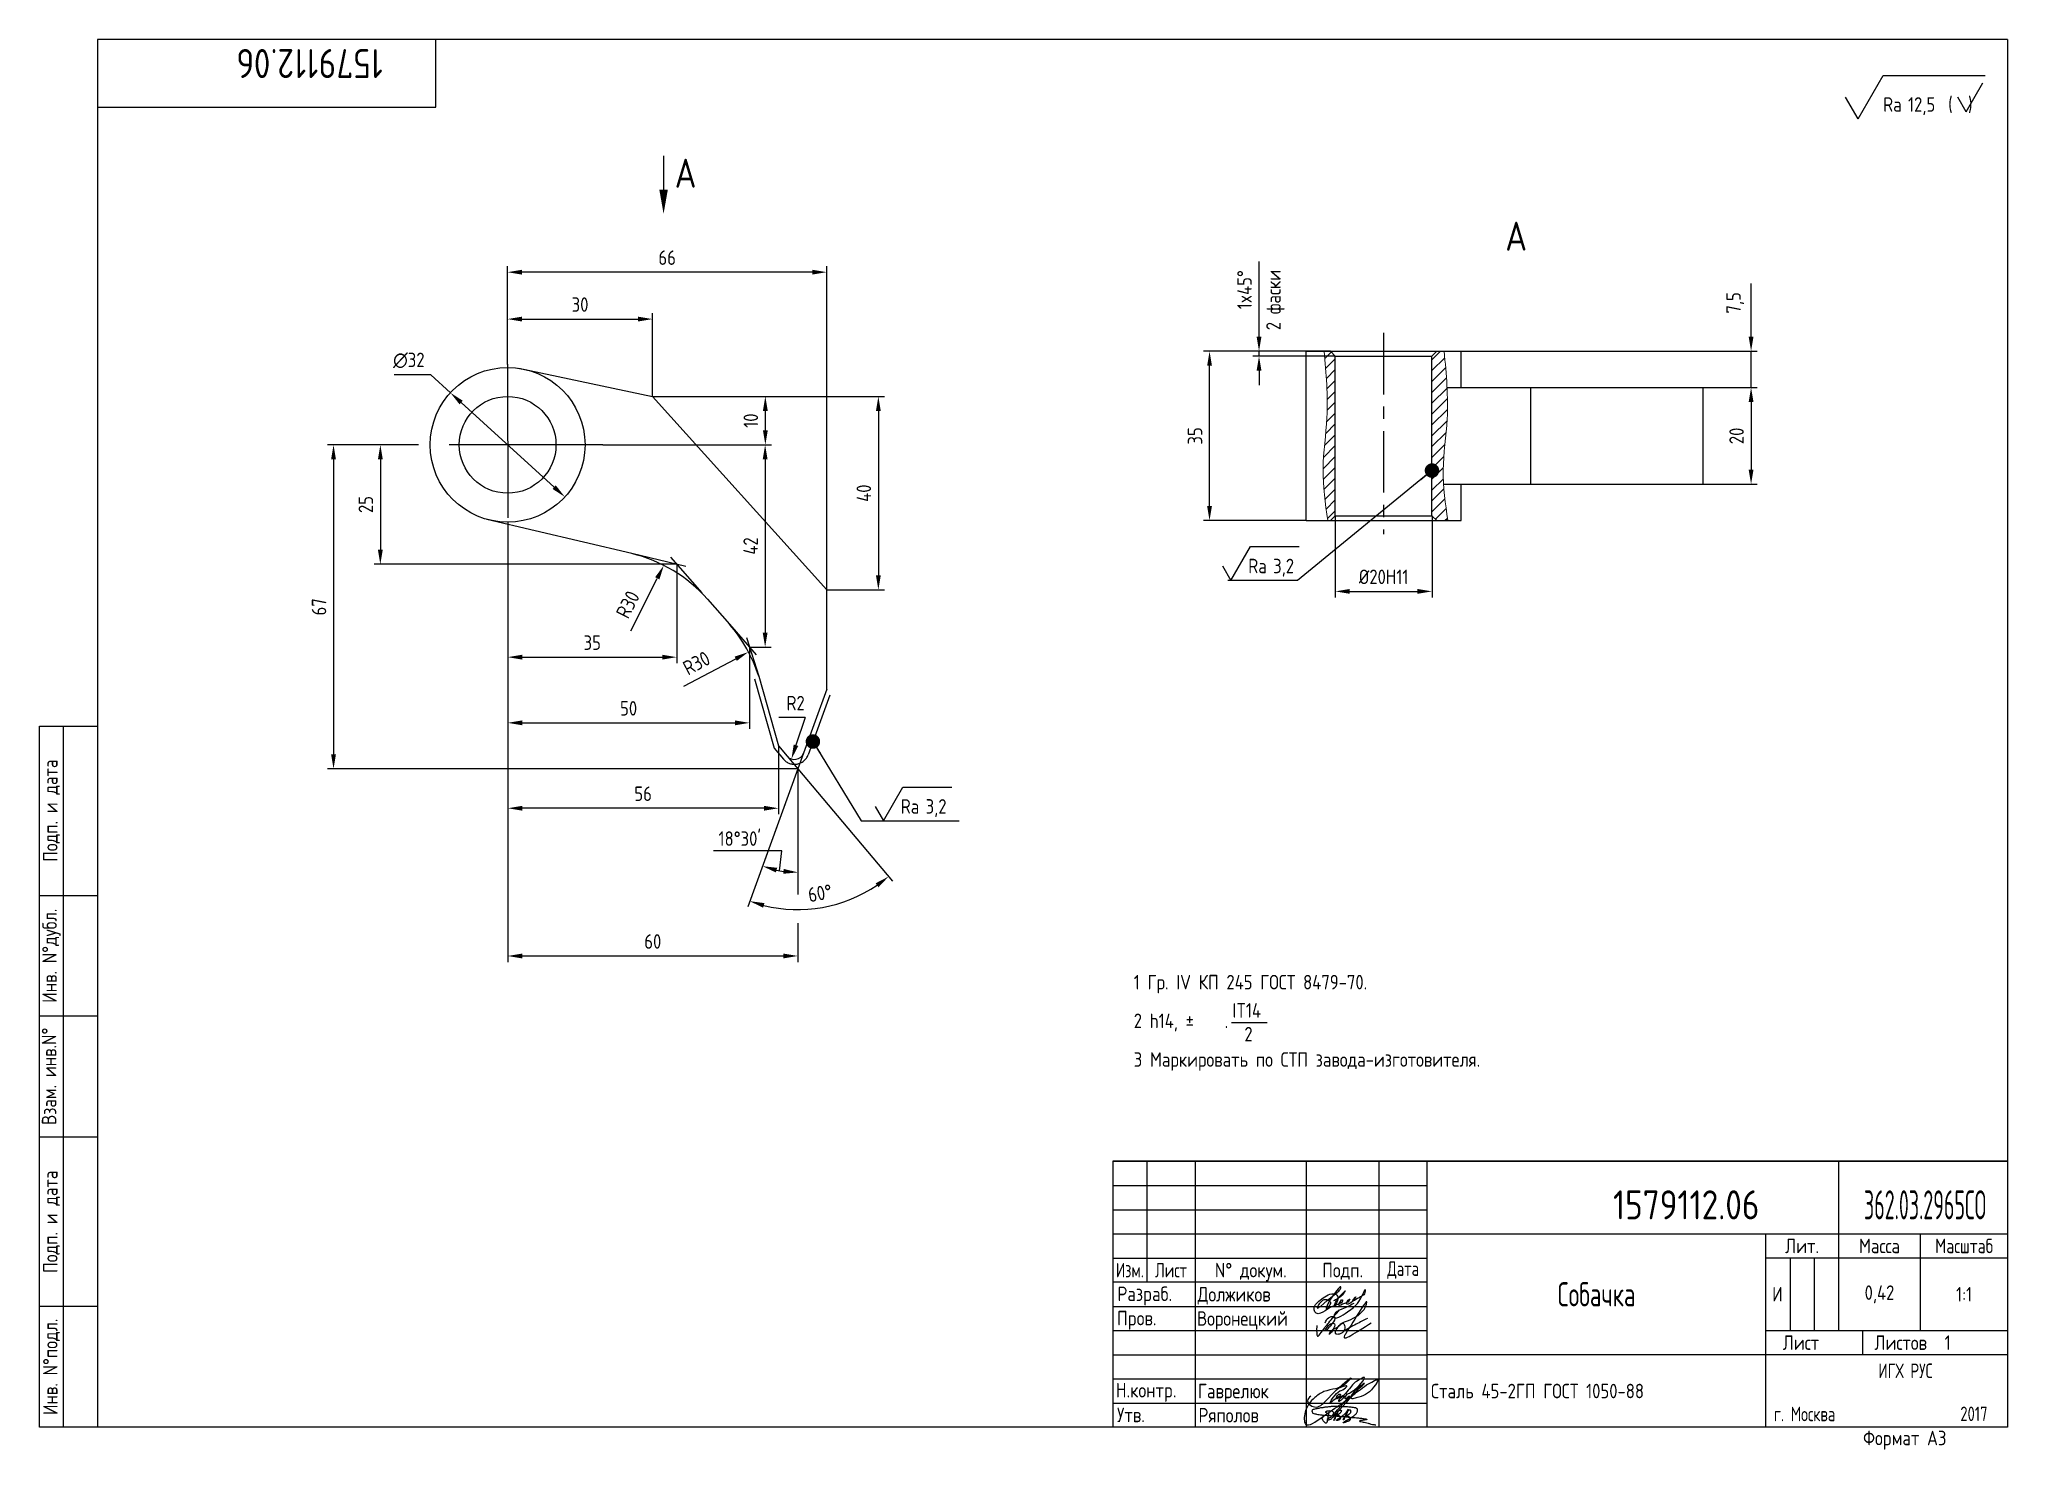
# Paper-space layout 'A3' of a CAD drawing. Header units: millimetres. Extents: x 296 to 703, y 3 to 295.
# The model-space entities are those that its viewports show. They can reach past a viewport. Long polylines and large blocks are cut down to what shows.
import ezdxf
from ezdxf.enums import TextEntityAlignment as Align

# ---------------------------------------------------------------- set-up
doc = ezdxf.new("R2010")
doc.units = ezdxf.units.MM
for name, pattern in [('CENTER', [50.8, 31.75, -6.35, 6.35, -6.35]), ('HIDDEN', [9.525, 6.35, -3.175]), ('PHANTOM', [63.5, 31.75, -6.35, 6.35, -6.35, 6.35, -6.35])]:
    doc.linetypes.add(name, pattern=pattern)
for name, color, linetype in [('Bord', 1, 'Continuous'), ('Cen', 5, 'CENTER'), ('Cont', 6, 'Continuous'), ('Dim', 7, 'Continuous'), ('Hide', 2, 'HIDDEN'), ('Text', 3, 'Continuous'), ('Textb', 6, 'Continuous')]:
    doc.layers.add(name, color=color, linetype=linetype)
doc.layers.get('Defpoints').off()
doc.styles.add('Style1', font='romans.shx', dxfattribs={"width": 0.8})
doc.dimstyles.new('Dia', dxfattribs={"dimtxt": 3, "dimasz": 3, "dimexe": 1.25, "dimexo": 0, "dimgap": 1.5, "dimtad": 1, "dimtoh": 1, "dimtxsty": 'Style1', "dimcen": 2.5, "dimclrt": 3, "dimadec": 0, "dimazin": 0, "dimtfac": 1, "dimtmove": 0, "dimatfit": 2, "dimfxl": 1, "dimarcsym": 0})
doc.dimstyles.new('Lin', dxfattribs={"dimtxt": 3, "dimasz": 3, "dimexe": 1.25, "dimexo": 0, "dimgap": 1.5, "dimtad": 1, "dimdec": 0, "dimtxsty": 'Style1', "dimcen": 2.5, "dimclrt": 3, "dimadec": 0, "dimazin": 0, "dimtfac": 1, "dimtdec": 0, "dimtmove": 0, "dimatfit": 3, "dimldrblk": 'DOT', "dimfxl": 1, "dimarcsym": 0})
doc.dimstyles.new('Lin 1.0', dxfattribs={"dimtxt": 3, "dimasz": 3, "dimexe": 1.25, "dimexo": 0, "dimgap": 1.5, "dimtad": 1, "dimdec": 1, "dimtxsty": 'Style1', "dimcen": 2.5, "dimclrt": 3, "dimadec": 0, "dimazin": 0, "dimtfac": 1, "dimtdec": 1, "dimtmove": 0, "dimatfit": 3, "dimldrblk": 'DOT', "dimfxl": 1, "dimarcsym": 0})
doc.dimstyles.new('Rad', dxfattribs={"dimtxt": 3, "dimasz": 3, "dimexe": 1.25, "dimexo": 0, "dimgap": 1.5, "dimtad": 1, "dimtoh": 1, "dimtxsty": 'Style1', "dimcen": 2.5, "dimclrt": 3, "dimadec": 0, "dimazin": 0, "dimtfac": 1, "dimtmove": 0, "dimatfit": 3, "dimfxl": 1, "dimarcsym": 0})

psp = doc.layouts.new('A3')

# ---------------------------------------------------------------- texts
at = {"layer": 'Text', "style": 'Style1', "width": 0.8}
for s, p in [('1 Гр. IV КП 245 ГОСТ 8479-70.', (522.15, 98.34)), ('IT14', (542.56, 92.5)), ('2 h14, %%P    .', (522.15, 90.34)), ('2', (545.02, 87.57)), ('3 Маркировать по СТП завода-изготовителя.', (522.15, 82.34)), ('Воронецкий', (535.23, 28.79)), ('Гаврелюк', (535.42, 13.79)), ('Ряполов', (535.53, 8.79))]:
    psp.add_text(s, height=3, dxfattribs=at).set_placement(p)

msp = doc.modelspace()

# ---------------------------------------------------------------- texts
at = {"layer": 'Cont', "color": 3, "insert": (3992.209, 430.786), "char_height": 3, "attachment_point": 5, "style": 'Style1'}
msp.add_mtext('R2', dxfattribs=at)
at = {"layer": 'Text', "style": 'Style1', "width": 0.8}
msp.add_text('2 фаски', height=3, rotation=90, dxfattribs=at).set_placement((3910.956, 312.038))
at = {"layer": 'Textb', "style": 'Style1', "width": 0.8}
msp.add_attdef('А', (3957.398, 328.485), 'А', height=6, dxfattribs=at)

# ---------------------------------------------------------------- blocks, each defined once
blk = doc.blocks.new('A$C314368CF')
at = {"layer": 'Text'}
for q in [(7.18, 6), (1.98, 3)]:
    blk.add_line((3.72, 0), q, dxfattribs=at)
at = {"layer": 'Text', "style": 'Style1', "width": 0.8}
blk.add_text('(  )', height=3, dxfattribs=at).set_placement((0, 0))
blk = doc.blocks.new('sherISO_18')
at = {"layer": 'Cont'}
for p, q in [((-30.94, -16.46), (-25.74, -7.46)), ((-25.74, -7.46), (-4.67, -7.46)), ((-30.94, -16.46), (-33.54, -11.96))]:
    blk.add_line(p, q, dxfattribs=at)
blk.add_blockref('A$C314368CF', (-12.3, -14.96))
at = {"layer": 'Textb', "style": 'Style1', "width": 0.8}
blk.add_text('Ra', height=3, dxfattribs=at).set_placement((-25.74, -14.96))
blk.add_attdef('12,5', (-20.6, -14.96), '', height=3, dxfattribs=at)
blk = doc.blocks.new('A3')
at = {"layer": 'Bord'}
for p, q in [((230, 55), (295, 55)), ((230, 50), (295, 50)), ((230, 45), (295, 45)), ((370, 40), (370, 25)), ((375, 40), (375, 25)), ((230, 30), (295, 30)), ((230, 25), (295, 25)), ((230, 20), (295, 20)), ((230, 15), (295, 15)), ((230, 10), (295, 10))]:
    blk.add_line(p, q, dxfattribs=at)
at = {"layer": 'Cont'}
for p, q in [((415, 292), (20, 292)), ((20, 292), (20, 5)), ((90, 278), (90, 292)), ((415, 292), (415, 5)), ((20, 278), (90, 278)), ((8, 5), (8, 150)), ((8, 150), (20, 150)), ((13, 5), (13, 150)), ((8, 115), (20, 115)), ((20, 90), (8, 90)), ((20, 65), (8, 65)), ((230, 60), (415, 60)), ((415, 60), (230, 60)), ((230, 60), (230, 5)), ((237, 60), (237, 35)), ((247, 60), (247, 5)), ((270, 5), (270, 60)), ((285, 60), (285, 5)), ((295, 5), (295, 60)), ((380, 60), (380, 25)), ((295, 45), (415, 45)), ((365, 5), (365, 45)), ((397, 25), (397, 45)), ((230, 40), (295, 40)), ((415, 40), (365, 40)), ((295, 35), (230, 35)), ((20, 30), (8, 30)), ((365, 25), (415, 25)), ((385, 25), (385, 20)), ((415, 20), (295, 20)), ((20, 5), (8, 5)), ((415, 5), (20, 5))]:
    blk.add_line(p, q, dxfattribs=at)
at = {"layer": 'Text', "style": 'Style1', "width": 0.8}
for s, p in [('Подп. и дата', (10.5, 132.5)), ('Инв. N%%dдубл.', (10.5, 102.5)), ('Взам. инв.N%%d ', (10, 78.38)), ('Подп. и дата', (10.5, 47.5)), ('Инв. N%%dподл.', (10.5, 17.5))]:
    blk.add_text(s, height=3, rotation=90, dxfattribs=at).set_placement(p, align=Align.MIDDLE)
at = {"layer": 'Text', "style": 'Style1'}
for s, width, p in [('Лит.', 0.8, (372.5, 42.5)), ('Масса', 0.8, (388.5, 42.5)), ('Масштаб', 0.75, (406, 42.5)), ('Изм.', 0.7, (233.5, 37.5)), ('Лист', 0.7, (242, 37.5)), ('N%%d докум.', 0.8, (258.5, 37.5)), ('Подп.', 0.8, (277.5, 37.5)), ('Лист', 0.8, (372.27, 22.5)), ('Листов', 0.8, (392.9, 22.5))]:
    blk.add_text(s, height=3, dxfattribs=dict(at, width=width)).set_placement(p, align=Align.MIDDLE_CENTER)
at = {"layer": 'Text', "style": 'Style1', "width": 0.7}
for s, p in [('Дата', (290, 37.5)), ('ИГХ РУС', (393.89, 16.69))]:
    blk.add_text(s, height=3, dxfattribs=at).set_placement(p, align=Align.MIDDLE)
at = {"layer": 'Text', "style": 'Style1'}
for s, width, p in [('Разpаб.', 0.8, (230.92, 31.1)), ('Пpов.', 0.8, (230.84, 26.08)), ('Н.контp.', 0.8, (230.6, 11.17)), ('Утв.', 0.8, (230.84, 6.06)), ('г. Москва', 0.7, (366.68, 6.25)), ('Фоpмат А3', 0.8, (385.11, 1.29))]:
    blk.add_text(s, height=3, dxfattribs=dict(at, width=width)).set_placement(p)
for tag, p, width in [('ФИО', (249, 31), 0.8), ('И', (366.3, 31.02), 0.8), ('ФИО', (249, 26), 0.8), ('ГОСТ_СОРТАМЕНТА', (307, 14), 0.8), ('ФИО', (249, 11), 0.8), ('ФИО', (249, 6), 0.8), ('2007', (402.85, 6.29), 0.7)]:
    blk.add_attdef(tag, p, '', height=3, dxfattribs=dict(at, width=width))
at = {"layer": 'Text', "style": 'Style1', "width": 0.8}
for tag, p in [('200', (388.5, 32.5)), ('1:20', (406, 32.5))]:
    blk.add_attdef(tag, text='', height=3, dxfattribs=at).set_placement(p, align=Align.MIDDLE)
blk.add_attdef('СБОРОЧНЫЙ_ЧЕРТЕЖ', text='', height=3, dxfattribs=at).set_placement((330, 21.3), align=Align.CENTER)
for tag, p in [('1', (379, 22.5)), ('2', (402.6, 22.5))]:
    blk.add_attdef(tag, text='', height=3, dxfattribs=at).set_placement(p, align=Align.MIDDLE_CENTER)
blk.add_attdef('ЛИСТ', text='', height=3, dxfattribs=at).set_placement((295.75, 12.5), align=Align.MIDDLE_LEFT)
at = {"layer": 'Text', "style": 'Style1', "width": 0.7}
blk.add_attdef('%%OГОСТ_ТЕХ._ТРЕБОВАНИЙ', text='', height=3, dxfattribs=at).set_placement((307, 8), align=Align.BOTTOM_LEFT)
at = {"layer": 'Textb', "style": 'Style1', "width": 0.8}
blk.add_attdef('1234567', (79, 290), '', height=6, rotation=180, dxfattribs=at)
blk.add_attdef('1234567', (333.4, 48), '', height=6, dxfattribs=at)
for tag, height, p in [('123ХЯ', 6, (393.62, 48)), ('НАИМЕНОВАНИЕ', 5, (330, 30))]:
    blk.add_attdef(tag, text='', height=height, dxfattribs=at).set_placement(p, align=Align.CENTER)
blk = doc.blocks.new('A$C63F45750')
at = {"layer": 'Text'}
for points, knots in [([(3.17, 2.37), (3.12, 2.38), (3.04, 2.41), (2.94, 2.5), (2.85, 2.57), (2.79, 2.69), (2.87, 2.77), (2.99, 2.84), (3.16, 2.89), (3.36, 2.93), (3.6, 2.95), (3.82, 2.92), (4.05, 2.87), (4.25, 2.78), (4.45, 2.63), (4.46, 2.42), (4.38, 2.26), (4.28, 2.1), (4.17, 1.94), (4.03, 1.78), (3.89, 1.62), (3.75, 1.52), (3.63, 1.43), (3.49, 1.36), (3.35, 1.3), (3.24, 1.25), (3.16, 1.21), (3.12, 1.15), (3.19, 1.1), (3.27, 1.09), (3.4, 1.07), (3.55, 1.07), (3.72, 1.12), (3.92, 1.19), (4.1, 1.34), (4.26, 1.51), (4.44, 1.65), (4.59, 1.81), (4.74, 1.93), (4.84, 2.04), (4.93, 2.14), (5.07, 2.29), (5.19, 2.53), (5.28, 2.68), (5.35, 2.96), (5.23, 2.66), (5.2, 2.44), (5.04, 2.09), (4.95, 1.81), (4.86, 1.57), (4.75, 1.31), (4.67, 1.12), (4.46, 0.78), (4.62, 1.17), (4.71, 1.45), (4.88, 1.74), (5.01, 2), (5.08, 2.19), (5.19, 2.4), (5.32, 2.58), (5.4, 2.75), (5.52, 2.89), (5.65, 3.04), (5.85, 3.1), (6.02, 3.03), (6.08, 2.87), (6.03, 2.7), (5.9, 2.51), (5.7, 2.37), (5.55, 2.23), (5.4, 2.17), (5.31, 2.12), (5.12, 2.09), (5.35, 2.07), (5.48, 2), (5.64, 1.93), (5.75, 1.8), (5.85, 1.67), (5.89, 1.54), (5.89, 1.37), (5.8, 1.2), (5.63, 1.06), (5.41, 0.94), (5.23, 0.86), (5.02, 0.92), (5.13, 1.1), (5.28, 1.16), (5.44, 1.27), (5.61, 1.36), (5.74, 1.46), (5.86, 1.53), (5.95, 1.61), (6.05, 1.69), (6.15, 1.77), (6.28, 1.87), (6.46, 2.02), (6.65, 2.19), (6.83, 2.37), (6.98, 2.49), (7.11, 2.61), (7.2, 2.74), (7.32, 2.84), (7.42, 2.97), (7.48, 3.08), (7.48, 3.27), (7.34, 3.08), (7.28, 2.94), (7.18, 2.69), (7.1, 2.46), (7, 2.22), (6.93, 1.98), (6.83, 1.78), (6.73, 1.55), (6.67, 1.34), (6.6, 1.14), (6.56, 1.03), (6.39, 0.99), (6.62, 1.33), (6.75, 1.54), (6.93, 1.87), (7.05, 2.08), (7.18, 2.32), (7.33, 2.6), (7.47, 2.89), (7.6, 3.07), (7.79, 3.18), (7.95, 3.01), (8, 2.81), (7.99, 2.62), (7.94, 2.46), (7.83, 2.33), (7.69, 2.22), (7.53, 2.11), (7.37, 2.03), (7.21, 1.99), (7.11, 1.97), (6.89, 1.98), (7.07, 1.94), (7.15, 1.9), (7.27, 1.88), (7.39, 1.84), (7.52, 1.81), (7.62, 1.72), (7.7, 1.62), (7.78, 1.51), (7.83, 1.39), (7.87, 1.26), (7.88, 1.13), (7.86, 0.99), (7.75, 0.88), (7.6, 0.77), (7.4, 0.73), (7.19, 0.66), (6.97, 0.55), (6.71, 0.48), (6.57, 0.44), (6.42, 0.42), (6.52, 0.58), (6.61, 0.64), (6.81, 0.78), (7.06, 0.89), (7.33, 1.04), (7.55, 1.16), (7.7, 1.24), (7.84, 1.32), (7.99, 1.43), (8.21, 1.58), (8.48, 1.76), (8.74, 1.95), (8.97, 2.12), (9.1, 2.29), (9.23, 2.44), (9.3, 2.6), (9.37, 2.74), (9.42, 2.92), (9.45, 3.13), (9.21, 3.48), (8.67, 3.59), (8.09, 3.63), (7.57, 3.66), (7.06, 3.74), (6.57, 3.75), (6.09, 3.74), (5.67, 3.78), (5.28, 3.78), (4.96, 3.81), (4.65, 3.83), (4.31, 3.82), (3.97, 3.79), (3.61, 3.74), (3.22, 3.67), (2.86, 3.66), (2.53, 3.61), (2.18, 3.52), (1.78, 3.54), (1.38, 3.37), (0.96, 3.35), (0.58, 3.24), (0.25, 3.19), (0.03, 3.06), (-0.03, 2.83), (0.02, 2.6), (0.26, 2.38), (0.59, 2.33), (1, 2.2), (1.48, 2.15), (1.93, 2.05), (2.35, 2.02), (2.72, 2.01), (3.11, 1.94), (3.68, 1.94), (4.25, 1.83), (4.91, 1.87), (5.53, 1.76), (6.13, 1.72), (6.73, 1.71), (7.32, 1.62), (7.99, 1.55), (8.64, 1.54), (9.16, 1.46), (9.61, 1.42), (10.03, 1.4), (10.41, 1.32), (10.73, 1.29), (11.01, 1.24), (11.18, 1.23), (11.42, 1.14), (11.18, 1.06), (11.01, 1.03), (10.71, 0.98), (10.37, 0.92), (10.1, 0.91), (9.65, 0.75), (10.22, 0.67), (10.54, 0.59), (11.08, 0.47), (11.61, 0.35), (12.17, 0.15), (12.64, 0.08), (12.98, 0.03), (13.11, 0.01), (13.18, 0)], [0, 0, 0, 0, 0.153866, 0.270441, 0.388867, 0.510533, 0.592156, 0.71333, 0.90842, 1.11344, 1.349254, 1.61246, 1.782219, 2.047249, 2.291879, 2.451528, 2.651081, 2.806158, 3.017979, 3.227348, 3.462381, 3.633009, 3.75766, 3.920516, 4.080796, 4.214529, 4.291786, 4.349969, 4.397594, 4.50822, 4.594826, 4.799244, 4.954392, 5.128468, 5.437537, 5.632649, 5.842485, 6.094987, 6.293219, 6.410959, 6.551192, 6.687808, 7.022147, 7.294342, 7.425356, 7.52079, 7.946481, 8.313051, 8.59833, 8.833695, 9.090496, 9.427695, 9.601191, 9.883219, 10.093306, 10.673943, 10.798776, 10.974628, 11.287247, 11.486184, 11.648652, 11.848902, 12.027194, 12.25348, 12.40059, 12.537783, 12.716293, 12.91523, 13.208551, 13.438489, 13.549668, 13.67779, 13.77127, 13.930001, 14.029091, 14.272112, 14.434836, 14.547084, 14.739051, 14.830983, 15.061241, 15.268922, 15.500489, 15.788979, 15.879568, 16.024283, 16.221854, 16.418714, 16.593102, 16.783247, 16.91018, 17.018213, 17.135263, 17.278205, 17.430482, 17.620087, 17.979626, 18.191789, 18.388716, 18.565718, 18.714854, 18.857929, 19.039974, 19.171375, 19.283034, 19.400085, 19.618058, 19.882245, 20.150781, 20.377854, 20.649532, 20.89723, 21.042543, 21.40016, 21.557817, 21.667145, 21.752781, 21.926256, 22.412297, 22.813145, 22.961412, 23.171289, 23.607257, 23.940428, 24.110007, 24.291214, 24.48084, 24.697609, 24.904078, 25.034245, 25.218018, 25.407651, 25.573473, 25.787447, 25.930292, 26.051316, 26.18846, 26.285312, 26.406799, 26.52425, 26.630463, 26.793722, 26.898606, 27.029313, 27.171012, 27.314101, 27.419918, 27.580557, 27.709367, 27.829268, 28.024364, 28.266961, 28.41242, 28.705761, 28.989137, 29.187748, 29.233768, 29.332802, 29.529535, 29.667094, 30.039923, 30.332117, 30.61061, 30.769982, 30.856778, 31.109923, 31.313488, 31.656425, 32.066331, 32.296628, 32.49714, 32.710276, 32.891468, 33.014834, 33.177747, 33.444503, 33.618009, 34.409008, 34.914636, 35.419802, 35.95397, 36.458179, 36.88069, 37.388403, 37.738353, 38.034261, 38.353468, 38.693154, 39.037638, 39.391136, 39.787481, 40.203773, 40.488977, 40.784975, 41.26625, 41.668005, 42.070065, 42.499388, 42.869834, 43.079573, 43.213439, 43.554591, 43.717296, 44.153724, 44.506336, 45.019111, 45.587859, 45.90191, 46.270392, 46.703958, 47.093115, 47.952647, 48.44014, 49.079253, 49.808223, 50.268654, 50.851051, 51.604831, 52.298429, 52.776925, 53.1907, 53.661988, 54.042386, 54.348524, 54.616841, 54.853814, 54.983777, 55.126096, 55.333328, 55.613101, 56.008732, 56.315809, 56.59982, 56.87931, 57.399251, 57.889617, 58.432507, 59.066698, 59.660314, 59.862668, 60.07277, 60.07277, 60.07277, 60.07277]), ([(2.31, 1.53), (2.26, 1.52), (2.17, 1.51), (2.06, 1.48), (1.93, 1.38), (2.07, 1.25), (2.14, 1.11), (2.26, 0.93), (2.39, 0.72), (2.57, 0.54), (2.71, 0.44), (2.86, 0.4), (3.02, 0.43), (3.14, 0.54), (3.21, 0.79), (3.25, 1.07), (3.31, 1.4), (3.35, 1.67), (3.38, 1.92), (3.47, 2.19), (3.5, 2.43), (3.54, 2.59), (3.56, 2.64)], [0, 0, 0, 0, 0.15847, 0.269731, 0.363591, 0.555514, 0.688037, 0.848606, 1.204359, 1.433632, 1.58673, 1.729549, 1.880686, 2.057874, 2.19169, 2.63505, 2.928153, 3.184121, 3.441863, 3.696117, 4.025873, 4.178055, 4.178055, 4.178055, 4.178055])]:
    blk.add_open_spline(points, degree=3, knots=knots, dxfattribs=at)
blk = doc.blocks.new('*D5')
at = {"layer": 'Dim', "color": 0, "lineweight": -2, "transparency": 16777216}
for p, q in [((3906.47, 310.68), (3906.47, 326.25)), ((3921.24, 307.68), (3905.22, 307.68)), ((3922.24, 306.68), (3905.22, 306.68)), ((3906.47, 306.68), (3906.47, 307.68)), ((3906.47, 303.68), (3906.47, 300.68))]:
    blk.add_line(p, q, dxfattribs=at)
at = {"layer": 'Dim', "color": 0, "transparency": 16777216}
for points in [[(3905.97, 310.68), (3906.97, 310.68), (3906.47, 307.68)], [(3905.97, 303.68), (3906.97, 303.68), (3906.47, 306.68)]]:
    blk.add_solid(points, dxfattribs=at)
at = {"layer": 'Dim', "color": 3, "transparency": 16777216, "insert": (3903.47, 320.41), "char_height": 3, "attachment_point": 5, "rotation": 90, "style": 'Style1'}
blk.add_mtext('1x45°', dxfattribs=at)
blk = doc.blocks.new('_Dot')
at = {"color": 0, "linetype": 'ByBlock', "lineweight": -2}
blk.add_line((-0.5, 0), (-1, 0), dxfattribs=at)
at = {"color": 0, "linetype": 'ByBlock', "const_width": 0.5}
blk.add_lwpolyline([(-0.25, 0, 1), (0.25, 0, 1)], format="xyb", close=True, dxfattribs=at)
blk = doc.blocks.new('*D6')
at = {"layer": 'Dim', "color": 0, "lineweight": -2, "transparency": 16777216}
for p, q in [((4008.22, 310.68), (4008.22, 321.71)), ((3948.24, 307.68), (4009.47, 307.68)), ((4008.22, 300.18), (4008.22, 307.68)), ((3998.22, 300.18), (4009.47, 300.18)), ((4008.22, 297.18), (4008.22, 294.18))]:
    blk.add_line(p, q, dxfattribs=at)
at = {"layer": 'Dim', "color": 0, "transparency": 16777216}
for points in [[(4007.72, 310.68), (4008.72, 310.68), (4008.22, 307.68)], [(4007.72, 297.18), (4008.72, 297.18), (4008.22, 300.18)]]:
    blk.add_solid(points, dxfattribs=at)
at = {"layer": 'Dim', "color": 3, "transparency": 16777216, "insert": (4004.94, 317.69), "char_height": 3, "attachment_point": 5, "rotation": 90, "style": 'Style1'}
blk.add_mtext('7,5', dxfattribs=at)
blk = doc.blocks.new('*D7')
at = {"layer": 'Dim', "color": 0, "lineweight": -2, "transparency": 16777216}
for p, q in [((3922.24, 273.68), (3922.24, 256.78)), ((3942.24, 273.68), (3942.24, 256.78)), ((3925.24, 258.03), (3939.24, 258.03))]:
    blk.add_line(p, q, dxfattribs=at)
at = {"layer": 'Dim', "color": 0, "transparency": 16777216}
for points in [[(3925.24, 258.53), (3925.24, 257.53), (3922.24, 258.03)], [(3939.24, 258.53), (3939.24, 257.53), (3942.24, 258.03)]]:
    blk.add_solid(points, dxfattribs=at)
at = {"layer": 'Dim', "color": 3, "transparency": 16777216, "insert": (3932.24, 261.03), "char_height": 3, "attachment_point": 5, "style": 'Style1'}
blk.add_mtext('%%c20H11', dxfattribs=at)
blk = doc.blocks.new('SHERISO_04')
at = {"layer": 'Text'}
blk.add_line((4.04, 7), (14.12, 7), dxfattribs=at)
blk.add_lwpolyline([(-1.73, 3), (0, 0), (4.04, 7)], dxfattribs=at)
at = {"layer": 'Text', "style": 'Style1', "width": 0.8}
blk.add_text('Ra', height=3, dxfattribs=at).set_placement((3.58, 1.5))
blk.add_attdef('3,2', (8.73, 1.5), '', height=3, dxfattribs=at)
blk = doc.blocks.new('*D8')
at = {"layer": 'Dim', "color": 0, "lineweight": -2, "transparency": 16777216}
for p, q in [((3916.24, 307.68), (3894.99, 307.68)), ((3896.24, 275.68), (3896.24, 304.68)), ((3916.24, 272.68), (3894.99, 272.68))]:
    blk.add_line(p, q, dxfattribs=at)
at = {"layer": 'Dim', "color": 0, "transparency": 16777216}
for points in [[(3895.74, 304.68), (3896.74, 304.68), (3896.24, 307.68)], [(3895.74, 275.68), (3896.74, 275.68), (3896.24, 272.68)]]:
    blk.add_solid(points, dxfattribs=at)
at = {"layer": 'Dim', "color": 3, "transparency": 16777216, "insert": (3893.24, 290.18), "char_height": 3, "attachment_point": 5, "rotation": 90, "style": 'Style1'}
blk.add_mtext('35', dxfattribs=at)
blk = doc.blocks.new('*D9')
at = {"layer": 'Dim', "color": 0, "lineweight": -2, "transparency": 16777216}
for p, q in [((3998.22, 300.18), (4009.47, 300.18)), ((4008.22, 297.18), (4008.22, 283.18)), ((3998.22, 280.18), (4009.47, 280.18))]:
    blk.add_line(p, q, dxfattribs=at)
at = {"layer": 'Dim', "color": 0, "transparency": 16777216}
for points in [[(4007.72, 297.18), (4008.72, 297.18), (4008.22, 300.18)], [(4007.72, 283.18), (4008.72, 283.18), (4008.22, 280.18)]]:
    blk.add_solid(points, dxfattribs=at)
at = {"layer": 'Dim', "color": 3, "transparency": 16777216, "insert": (4005.22, 290.18), "char_height": 3, "attachment_point": 5, "rotation": 90, "style": 'Style1'}
blk.add_mtext('20', dxfattribs=at)
blk = doc.blocks.new('*D10')
at = {"layer": 'Dim', "color": 0, "lineweight": -2, "transparency": 16777216}
for p, q in [((3932.64, 500.84), (3932.64, 521.15)), ((3998.65, 454.2), (3998.65, 521.15)), ((3995.65, 519.9), (3935.64, 519.9))]:
    blk.add_line(p, q, dxfattribs=at)
at = {"layer": 'Dim', "color": 0, "transparency": 16777216}
for points in [[(3935.64, 520.4), (3935.64, 519.4), (3932.64, 519.9)], [(3995.65, 520.4), (3995.65, 519.4), (3998.65, 519.9)]]:
    blk.add_solid(points, dxfattribs=at)
at = {"layer": 'Dim', "color": 3, "transparency": 16777216, "insert": (3965.65, 522.9), "char_height": 3, "attachment_point": 5, "style": 'Style1'}
blk.add_mtext('66', dxfattribs=at)
blk = doc.blocks.new('*D11')
at = {"layer": 'Dim', "color": 0, "lineweight": -2, "transparency": 16777216}
for p, q in [((3962.64, 494.2), (3987.2, 494.2)), ((3985.95, 487.2), (3985.95, 491.2)), ((3952.35, 484.2), (3987.2, 484.2))]:
    blk.add_line(p, q, dxfattribs=at)
at = {"layer": 'Dim', "color": 0, "transparency": 16777216}
for points in [[(3985.45, 491.2), (3986.45, 491.2), (3985.95, 494.2)], [(3985.45, 487.2), (3986.45, 487.2), (3985.95, 484.2)]]:
    blk.add_solid(points, dxfattribs=at)
at = {"layer": 'Dim', "color": 3, "transparency": 16777216, "insert": (3982.95, 489.2), "char_height": 3, "attachment_point": 5, "rotation": 90, "style": 'Style1'}
blk.add_mtext('10', dxfattribs=at)
blk = doc.blocks.new('*D12')
at = {"layer": 'Dim', "color": 0, "lineweight": -2, "transparency": 16777216}
for p, q in [((3962.64, 494.2), (4010.57, 494.2)), ((4009.32, 491.2), (4009.32, 457.2)), ((3998.65, 454.2), (4010.57, 454.2))]:
    blk.add_line(p, q, dxfattribs=at)
at = {"layer": 'Dim', "color": 0, "transparency": 16777216}
for points in [[(4008.82, 491.2), (4009.82, 491.2), (4009.32, 494.2)], [(4008.82, 457.2), (4009.82, 457.2), (4009.32, 454.2)]]:
    blk.add_solid(points, dxfattribs=at)
at = {"layer": 'Dim', "color": 3, "transparency": 16777216, "insert": (4006.32, 474.2), "char_height": 3, "attachment_point": 5, "rotation": 90, "style": 'Style1'}
blk.add_mtext('40', dxfattribs=at)
blk = doc.blocks.new('*D13')
at = {"layer": 'Dim', "color": 0, "lineweight": -2, "transparency": 16777216}
for p, q in [((3952.35, 484.2), (3987.16, 484.2)), ((3985.91, 481.2), (3985.91, 445.36)), ((3982.68, 442.36), (3987.16, 442.36))]:
    blk.add_line(p, q, dxfattribs=at)
at = {"layer": 'Dim', "color": 0, "transparency": 16777216}
for points in [[(3985.41, 481.2), (3986.41, 481.2), (3985.91, 484.2)], [(3985.41, 445.36), (3986.41, 445.36), (3985.91, 442.36)]]:
    blk.add_solid(points, dxfattribs=at)
at = {"layer": 'Dim', "color": 3, "transparency": 16777216, "insert": (3982.91, 463.28), "char_height": 3, "attachment_point": 5, "rotation": 90, "style": 'Style1'}
blk.add_mtext('42', dxfattribs=at)
blk = doc.blocks.new('*D14')
at = {"layer": 'Dim', "color": 0, "lineweight": -2, "transparency": 16777216}
for p, q in [((3932.68, 468.2), (3932.68, 425.46)), ((3982.68, 442.36), (3982.68, 425.46)), ((3935.68, 426.71), (3979.68, 426.71))]:
    blk.add_line(p, q, dxfattribs=at)
at = {"layer": 'Dim', "color": 0, "transparency": 16777216}
for points in [[(3935.68, 427.21), (3935.68, 426.21), (3932.68, 426.71)], [(3979.68, 427.21), (3979.68, 426.21), (3982.68, 426.71)]]:
    blk.add_solid(points, dxfattribs=at)
at = {"layer": 'Dim', "color": 3, "transparency": 16777216, "insert": (3957.68, 429.71), "char_height": 3, "attachment_point": 5, "style": 'Style1'}
blk.add_mtext('50', dxfattribs=at)
blk = doc.blocks.new('*D15')
at = {"layer": 'Dim', "color": 0, "lineweight": -2, "transparency": 16777216}
for p, q in [((3932.68, 467.76), (3932.68, 377.25)), ((3992.68, 385.27), (3992.68, 377.25)), ((3935.68, 378.5), (3989.68, 378.5))]:
    blk.add_line(p, q, dxfattribs=at)
at = {"layer": 'Dim', "color": 0, "transparency": 16777216}
for points in [[(3935.68, 379), (3935.68, 378), (3932.68, 378.5)], [(3989.68, 379), (3989.68, 378), (3992.68, 378.5)]]:
    blk.add_solid(points, dxfattribs=at)
at = {"layer": 'Dim', "color": 3, "transparency": 16777216, "insert": (3962.68, 381.5), "char_height": 3, "attachment_point": 5, "style": 'Style1'}
blk.add_mtext('60', dxfattribs=at)
blk = doc.blocks.new('*D16')
at = {"layer": 'Dim', "color": 0, "lineweight": -2, "transparency": 16777216}
for p, q in [((3932.68, 468.2), (3932.68, 407.8)), ((3988.69, 421.94), (3988.69, 407.8)), ((3985.69, 409.05), (3935.68, 409.05))]:
    blk.add_line(p, q, dxfattribs=at)
at = {"layer": 'Dim', "color": 0, "transparency": 16777216}
for points in [[(3935.68, 409.55), (3935.68, 408.55), (3932.68, 409.05)], [(3985.69, 409.55), (3985.69, 408.55), (3988.69, 409.05)]]:
    blk.add_solid(points, dxfattribs=at)
at = {"layer": 'Dim', "color": 3, "transparency": 16777216, "insert": (3960.68, 412.05), "char_height": 3, "attachment_point": 5, "style": 'Style1'}
blk.add_mtext('56', dxfattribs=at)
blk = doc.blocks.new('*D17')
at = {"layer": 'Dim', "color": 0, "lineweight": -2, "transparency": 16777216}
for p, q in [((3905.9, 484.2), (3895.41, 484.2)), ((3896.66, 481.2), (3896.66, 420.2)), ((3992.68, 417.2), (3895.41, 417.2))]:
    blk.add_line(p, q, dxfattribs=at)
at = {"layer": 'Dim', "color": 0, "transparency": 16777216}
for points in [[(3896.16, 481.2), (3897.16, 481.2), (3896.66, 484.2)], [(3896.16, 420.2), (3897.16, 420.2), (3896.66, 417.2)]]:
    blk.add_solid(points, dxfattribs=at)
at = {"layer": 'Dim', "color": 3, "transparency": 16777216, "insert": (3893.66, 450.7), "char_height": 3, "attachment_point": 5, "rotation": 90, "style": 'Style1'}
blk.add_mtext('67', dxfattribs=at)
blk = doc.blocks.new('*D18')
at = {"layer": 'Dim', "color": 0, "lineweight": -2, "transparency": 16777216}
blk.add_line((3969.07, 434.26), (3979.82, 439.97), dxfattribs=at)
at = {"layer": 'Dim', "color": 0, "transparency": 16777216}
blk.add_solid([(3979.59, 440.41), (3980.06, 439.53), (3982.47, 441.37)], dxfattribs=at)
at = {"layer": 'Dim', "color": 3, "transparency": 16777216, "insert": (3971.72, 439.06), "char_height": 3, "attachment_point": 5, "rotation": 27.9374, "style": 'Style1'}
blk.add_mtext('R30', dxfattribs=at)
blk = doc.blocks.new('*D19')
at = {"layer": 'Dim', "color": 0, "lineweight": -2, "transparency": 16777216}
for p, q in [((3992.68, 417.2), (3984.95, 395.9)), ((3992.68, 402.09), (3992.69, 394.54))]:
    blk.add_line(p, q, dxfattribs=at)
blk.add_arc((3992.68, 417.2), 21.41, 258.1054, 261.9887, dxfattribs=at)
at = {"layer": 'Dim', "color": 0, "transparency": 16777216}
for points in [[(3988.13, 395.77), (3988.4, 396.73), (3985.38, 397.07)], [(3989.73, 396.5), (3989.66, 395.5), (3992.69, 395.79)]]:
    blk.add_solid(points, dxfattribs=at)
at = {"layer": 'Dim', "color": 3, "transparency": 16777216, "insert": (3980.66, 402.77), "char_height": 3, "attachment_point": 5, "style": 'Style1'}
blk.add_mtext("18°30'", dxfattribs=at)
blk = doc.blocks.new('*D20')
at = {"layer": 'Dim', "color": 0, "lineweight": -2, "transparency": 16777216}
for p, q in [((3932.64, 500.84), (3932.64, 511.45)), ((3935.64, 510.2), (3959.64, 510.2)), ((3962.64, 494.2), (3962.64, 511.45))]:
    blk.add_line(p, q, dxfattribs=at)
at = {"layer": 'Dim', "color": 0, "transparency": 16777216}
for points in [[(3935.64, 510.7), (3935.64, 509.7), (3932.64, 510.2)], [(3959.64, 510.7), (3959.64, 509.7), (3962.64, 510.2)]]:
    blk.add_solid(points, dxfattribs=at)
at = {"layer": 'Dim', "color": 3, "transparency": 16777216, "insert": (3947.64, 513.2), "char_height": 3, "attachment_point": 5, "style": 'Style1'}
blk.add_mtext('30', dxfattribs=at)
blk = doc.blocks.new('*D21')
at = {"layer": 'Dim', "color": 0, "lineweight": -2, "transparency": 16777216}
for p, q in [((3916.76, 498.66), (3909.2, 498.66)), ((3920.82, 494.97), (3916.76, 498.66)), ((3942.28, 475.45), (3923.04, 492.95))]:
    blk.add_line(p, q, dxfattribs=at)
at = {"layer": 'Dim', "color": 0, "transparency": 16777216}
for points in [[(3923.38, 493.32), (3922.71, 492.58), (3920.82, 494.97)], [(3942.61, 475.82), (3941.94, 475.08), (3944.5, 473.43)]]:
    blk.add_solid(points, dxfattribs=at)
at = {"layer": 'Dim', "color": 3, "transparency": 16777216, "insert": (3912.23, 501.66), "char_height": 3, "attachment_point": 5, "style": 'Style1'}
blk.add_mtext('∅32', dxfattribs=at)
blk = doc.blocks.new('*D22')
at = {"layer": 'Dim', "color": 0, "lineweight": -2, "transparency": 16777216}
for p, q in [((3913.45, 484.2), (3905.09, 484.2)), ((3906.34, 481.2), (3906.34, 462.49)), ((3967.64, 459.49), (3905.09, 459.49))]:
    blk.add_line(p, q, dxfattribs=at)
at = {"layer": 'Dim', "color": 0, "transparency": 16777216}
for points in [[(3905.84, 481.2), (3906.84, 481.2), (3906.34, 484.2)], [(3905.84, 462.49), (3906.84, 462.49), (3906.34, 459.49)]]:
    blk.add_solid(points, dxfattribs=at)
at = {"layer": 'Dim', "color": 3, "transparency": 16777216, "insert": (3903.34, 471.85), "char_height": 3, "attachment_point": 5, "rotation": 90, "style": 'Style1'}
blk.add_mtext('25', dxfattribs=at)
blk = doc.blocks.new('*D23')
at = {"layer": 'Dim', "color": 0, "lineweight": -2, "transparency": 16777216}
for p, q in [((3932.68, 467.76), (3932.68, 439.04)), ((3967.64, 459.49), (3967.64, 439.04)), ((3935.68, 440.29), (3964.64, 440.29))]:
    blk.add_line(p, q, dxfattribs=at)
at = {"layer": 'Dim', "color": 0, "transparency": 16777216}
for points in [[(3935.68, 440.79), (3935.68, 439.79), (3932.68, 440.29)], [(3964.64, 440.79), (3964.64, 439.79), (3967.64, 440.29)]]:
    blk.add_solid(points, dxfattribs=at)
at = {"layer": 'Dim', "color": 3, "transparency": 16777216, "insert": (3950.16, 443.29), "char_height": 3, "attachment_point": 5, "style": 'Style1'}
blk.add_mtext('35', dxfattribs=at)
blk = doc.blocks.new('*D24')
at = {"layer": 'Dim', "color": 0, "lineweight": -2, "transparency": 16777216}
blk.add_line((3958.11, 445.73), (3963.61, 456.59), dxfattribs=at)
at = {"layer": 'Dim', "color": 0, "transparency": 16777216}
blk.add_solid([(3963.16, 456.82), (3964.05, 456.37), (3964.96, 459.27)], dxfattribs=at)
at = {"layer": 'Dim', "color": 3, "transparency": 16777216, "insert": (3957.51, 451.18), "char_height": 3, "attachment_point": 5, "rotation": 63.1661, "style": 'Style1'}
blk.add_mtext('R30', dxfattribs=at)
blk = doc.blocks.new('*D25')
at = {"layer": 'Dim', "color": 0, "lineweight": -2, "transparency": 16777216}
for q in [(3982.33, 388.65), (4012.24, 393.98)]:
    blk.add_line((3992.68, 417.2), q, dxfattribs=at)
blk.add_arc((3992.68, 417.2), 29.11, 255.9775, 304.2085, dxfattribs=at)
at = {"layer": 'Dim', "color": 0, "transparency": 16777216}
for points in [[(4008.74, 393.52), (4009.35, 392.72), (4011.44, 394.93)], [(3985.48, 388.47), (3985.77, 389.43), (3982.75, 389.83)]]:
    blk.add_solid(points, dxfattribs=at)
at = {"layer": 'Dim', "color": 3, "transparency": 16777216, "insert": (3997.25, 391.49), "char_height": 3, "attachment_point": 5, "rotation": 10.093, "style": 'Style1'}
blk.add_mtext('60°', dxfattribs=at)
blk = doc.blocks.new('razrez16')
at = {"layer": 'Text'}
blk.add_lwpolyline([(0, 12), (0, 5)], dxfattribs=at)
blk.add_lwpolyline([(0, 0, 0, 1.76, 0), (0, 5, 1.76, 1.76, 0)], format="xyseb", dxfattribs=at)
at = {"layer": 'Textb', "style": 'Style1', "width": 0.8}
blk.add_attdef('А', (2.3, 5.4), '', height=6, dxfattribs=at)

# ---------------------------------------------------------------- dimensions: what is measured, and where the dimension line sits
at = {"layer": 'Dim'}
for base, p1, p2, picture, middle in [((3932.644, 519.903), (3998.647, 454.203), (3932.644, 500.844), '*D10', (3965.645, 522.903)), ((3962.64, 510.2), (3932.644, 500.844), (3962.64, 494.202), '*D20', (3947.642, 513.2)), ((3982.683, 426.71), (3932.683, 468.2), (3982.683, 442.364), '*D14', (3957.683, 429.71)), ((3932.683, 409.047), (3988.685, 421.935), (3932.683, 468.2), '*D16', (3960.684, 412.047))]:
    dim = msp.add_linear_dim(base=base, p1=p1, p2=p2, dimstyle='Lin', dxfattribs=at)
    dim.commit()
    dim.dimension.update_dxf_attribs({"geometry": picture, "text_midpoint": middle})
dim = msp.add_diameter_dim_2p(p1=(3944.496, 473.434), p2=(3920.823, 494.966), dimstyle='Dia', dxfattribs=at)
dim.commit()
dim.dimension.update_dxf_attribs({"geometry": '*D21', "text_midpoint": (3912.233, 498.661), "dimtype": 163})
dim = msp.add_angular_dim_2l(base=(3990.206, 395.932), line1=((3992.644, 500.917), (3992.684, 402.09)), line2=((3998.647, 433.663), (3992.678, 417.2)), text="18°30'", dimstyle='Dia', dxfattribs=at)
dim.commit()
dim.dimension.update_dxf_attribs({"geometry": '*D19', "text_midpoint": (3980.658, 399.481), "dimtype": 162})
for base, p1, p2, dimstyle, picture, middle in [((3985.946, 494.202), (3952.35, 484.2), (3962.64, 494.202), 'Lin', '*D11', (3982.946, 489.201)), ((4009.323, 454.203), (3962.64, 494.202), (3998.647, 454.203), 'Lin', '*D12', (4006.323, 474.203)), ((4008.224, 307.679), (3998.224, 300.179), (3948.238, 307.679), 'Lin 1.0', '*D6', (4004.939, 317.693)), ((3896.238, 307.679), (3916.238, 272.679), (3916.238, 307.679), 'Lin', '*D8', (3893.238, 290.179)), ((4008.224, 280.179), (3998.224, 300.179), (3998.224, 280.179), 'Lin', '*D9', (4005.224, 290.179))]:
    dim = msp.add_linear_dim(base=base, p1=p1, p2=p2, angle=90, dimstyle=dimstyle, dxfattribs=at)
    dim.commit()
    dim.dimension.update_dxf_attribs({"geometry": picture, "text_midpoint": middle})
dim = msp.add_linear_dim(base=(3896.66, 417.2), p1=(3905.895, 484.2), p2=(3992.678, 417.2), angle=90, dimstyle='Lin', override={"dimdec": 0}, dxfattribs=at)
dim.commit()
dim.dimension.update_dxf_attribs({"geometry": '*D17', "text_midpoint": (3893.66, 450.7)})
for base, p1, p2, text, picture, middle in [((3906.337, 459.49), (3913.453, 484.2), (3967.644, 459.49), '25', '*D22', (3903.337, 471.845)), ((3985.909, 442.364), (3952.35, 484.2), (3982.683, 442.364), '42', '*D13', (3982.909, 463.282))]:
    dim = msp.add_linear_dim(base=base, p1=p1, p2=p2, angle=90, text=text, dimstyle='Lin', dxfattribs=at)
    dim.commit()
    dim.dimension.update_dxf_attribs({"geometry": picture, "text_midpoint": middle})
for base, p1, p2, picture, middle in [((3992.678, 378.495), (3932.683, 467.765), (3992.678, 385.269), '*D15', (3962.68, 381.495)), ((3967.644, 440.289), (3932.684, 467.765), (3967.644, 459.49), '*D23', (3950.164, 443.289))]:
    dim = msp.add_linear_dim(base=base, p1=p1, p2=p2, dimstyle='Lin', override={"dimdec": 0}, dxfattribs=at)
    dim.commit()
    dim.dimension.update_dxf_attribs({"geometry": picture, "text_midpoint": middle})
for center, mpoint, picture, middle in [((3951.418, 432.502), (3964.961, 459.271), '*D24', (3960.182, 449.825)), ((3955.971, 427.317), (3982.475, 441.373), '*D18', (3973.123, 436.413))]:
    dim = msp.add_radius_dim(center=center, mpoint=mpoint, dimstyle='Rad', dxfattribs=at)
    dim.commit()
    dim.dimension.update_dxf_attribs({"geometry": picture, "text_midpoint": middle, "dimtype": 164})
dim = msp.add_angular_dim_2l(base=(3992.72, 388.084), line1=((3988.685, 421.935), (3992.677, 417.198)), line2=((3998.647, 433.663), (3992.678, 417.2)), dimstyle='Lin', dxfattribs=at)
dim.commit()
dim.dimension.update_dxf_attribs({"geometry": '*D25', "text_midpoint": (3997.253, 391.488)})
dim = msp.add_linear_dim(base=(3906.467, 306.679), p1=(3921.238, 307.679), p2=(3922.238, 306.679), angle=90, text='<>x45°', dimstyle='Lin', dxfattribs=at)
dim.commit()
dim.dimension.update_dxf_attribs({"geometry": '*D5', "text_midpoint": (3906.467, 320.409), "dimtype": 160})
dim = msp.add_linear_dim(base=(3942.238, 258.031), p1=(3922.238, 273.679), p2=(3942.238, 273.679), text='%%c<>H11', dimstyle='Lin', dxfattribs=at)
dim.commit()
dim.dimension.update_dxf_attribs({"geometry": '*D7', "text_midpoint": (3932.238, 261.031)})

# ---------------------------------------------------------------- hatches: boundary and pattern name
at = {"layer": 'Hide', "linetype": 'ByBlock'}
h = msp.add_hatch(dxfattribs=at)
h.set_pattern_fill('ANSI31', color=256, scale=0.5, style=0)
h.set_pattern_definition([(45, (3588.2902, 243.8325), (-1.122532, 1.122532), [])])
edge = h.paths.add_edge_path()
edge.add_spline(control_points=[(3919.946, 307.679), (3920.353, 303.103), (3920.873, 297.265), (3920.333, 291.438), (3920.209, 290.179)], knot_values=[0, 0, 0, 0, 13.7327046, 17.5204257, 17.5204257, 17.5204257, 17.5204257], degree=3, periodic=0)
edge.add_line((3920.209, 290.179), (3922.238, 290.179))
edge.add_line((3922.238, 290.179), (3922.238, 306.679))
edge.add_line((3922.238, 306.679), (3921.238, 307.679))
edge.add_line((3921.238, 307.679), (3919.946, 307.679))
edge = h.paths.add_edge_path()
edge.add_spline(control_points=[(3945.092, 290.179), (3945.206, 291.347), (3945.72, 297.083), (3945.209, 302.829), (3944.752, 307.679)], knot_values=[0, 0, 0, 0, 3.5127596, 17.2454642, 17.2454642, 17.2454642, 17.2454642], degree=3, periodic=0)
edge.add_line((3944.752, 307.679), (3943.238, 307.679))
edge.add_line((3943.238, 307.679), (3942.238, 306.679))
edge.add_line((3942.238, 306.679), (3942.238, 290.179))
edge.add_line((3942.238, 290.179), (3945.092, 290.179))
edge = h.paths.add_edge_path()
edge.add_line((3942.238, 273.679), (3943.238, 272.679))
edge.add_line((3943.238, 272.679), (3945.508, 272.679))
edge.add_spline(control_points=[(3945.508, 272.679), (3945.012, 276.14), (3944.199, 281.97), (3944.861, 287.806), (3945.092, 290.179)], knot_values=[17.2454642, 17.2454642, 17.2454642, 17.2454642, 27.6750541, 34.8120561, 34.8120561, 34.8120561, 34.8120561], degree=3, periodic=0)
edge.add_line((3945.092, 290.179), (3942.238, 290.179))
edge.add_line((3942.238, 290.179), (3942.238, 273.679))
edge = h.paths.add_edge_path()
edge.add_line((3922.238, 290.179), (3920.209, 290.179))
edge.add_spline(control_points=[(3920.209, 290.179), (3919.984, 287.898), (3919.346, 282.061), (3920.182, 276.232), (3920.692, 272.679)], knot_values=[17.5204257, 17.5204257, 17.5204257, 17.5204257, 24.3824662, 35.0875268, 35.0875268, 35.0875268, 35.0875268], degree=3, periodic=0)
edge.add_line((3920.692, 272.679), (3921.238, 272.679))
edge.add_line((3921.238, 272.679), (3922.238, 273.679))
edge.add_line((3922.238, 273.679), (3922.238, 290.179))

# ---------------------------------------------------------------- linework, layer by layer
at = {"layer": 'Bord', "linetype": 'PHANTOM'}
for p, q in [((3983.696, 435.801), (3987.782, 421.455)), ((3999.268, 432.443), (3994.797, 420.111)), ((3987.782, 421.455), (3989.682, 419.2))]:
    msp.add_line(p, q, dxfattribs=at)
msp.add_arc((3991.976, 421.133), 3, 220.11511, 340.07084, dxfattribs=at)
at = {"layer": 'Cen'}
for p, q in [((3932.644, 500.844), (3932.684, 467.765)), ((3952.35, 484.2), (3913.453, 484.2))]:
    msp.add_line(p, q, dxfattribs=at)
at = {"layer": 'Cen', "ltscale": 0.4}
msp.add_line((3932.242, 311.474), (3932.242, 269.856), dxfattribs=at)
at = {"layer": 'Cont'}
for p, q in [((3935.007, 500.027), (3962.64, 494.202)), ((3962.64, 494.202), (3998.647, 454.203)), ((3958.328, 461.695), (3928.37, 468.786)), ((3973.96, 452.297), (3978.513, 447.113)), ((3998.647, 433.663), (3998.647, 454.203)), ((3984.583, 436.336), (3988.685, 421.935)), ((3998.647, 433.663), (3993.857, 420.451)), ((3988.685, 421.935), (3990.447, 419.844)), ((3916.238, 307.679), (3948.238, 307.679)), ((3916.238, 272.679), (3916.238, 307.679)), ((3922.238, 306.679), (3921.238, 307.679)), ((3922.238, 306.679), (3942.238, 306.679)), ((3922.238, 273.679), (3922.238, 306.679)), ((3942.238, 306.679), (3943.238, 307.679)), ((3942.238, 273.679), (3942.238, 306.679)), ((3948.238, 300.179), (3948.238, 307.679)), ((3945.35, 300.179), (3998.224, 300.179)), ((3962.64, 300.179), (3962.64, 280.179)), ((3998.224, 300.179), (3998.224, 280.179)), ((3944.645, 280.179), (3998.224, 280.179)), ((3948.238, 272.679), (3948.238, 280.179)), ((3922.238, 273.679), (3921.238, 272.679)), ((3922.238, 273.679), (3942.238, 273.679)), ((3942.238, 273.679), (3943.238, 272.679)), ((3916.238, 272.679), (3948.238, 272.679))]:
    msp.add_line(p, q, dxfattribs=at)
for radius in [16, 10]:
    msp.add_circle((3932.66, 484.2), radius, dxfattribs=at)
for centre, radius, start, end in [((3951.418, 432.502), 30, 41.28821, 76.68357), ((3955.971, 427.317), 30, 17.49544, 41.28821), ((3991.976, 421.133), 2, 220.11511, 340.07084)]:
    msp.add_arc(centre, radius, start, end, dxfattribs=at)
at = {"layer": 'Dim'}
for p, q in [((3969.523, 459.045), (3958.328, 461.695)), ((3966.317, 461.001), (3972.794, 453.625)), ((3978.513, 447.113), (3984.073, 440.781)), ((3982.06, 444.341), (3984.583, 436.336)), ((3982.06, 444.341), (3984.583, 436.336)), ((3994.152, 427.786), (3988.767, 427.786)), ((3994.152, 427.786), (3992.287, 422.084)), ((3990.447, 419.844), (3992.675, 417.2)), ((3993.857, 420.451), (3992.678, 417.2)), ((3992.678, 417.197), (3992.678, 391.191)), ((3989.367, 400.232), (3975.244, 400.232)), ((3988.908, 396.123), (3989.367, 400.232))]:
    msp.add_line(p, q, dxfattribs=at)
at = {"layer": 'Dim', "color": 1, "linetype": 'Continuous', "lineweight": 20}
for points, knots in [([(3919.946, 307.679), (3920.353, 303.103), (3921.076, 294.979), (3919.165, 283.318), (3920.182, 276.232), (3920.692, 272.679)], [0, 0, 0, 0, 13.7327046, 24.3824662, 35.0875268, 35.0875268, 35.0875268, 35.0875268]), ([(3944.752, 307.679), (3945.209, 302.829), (3945.932, 294.704), (3944.036, 283.135), (3945.012, 276.14), (3945.508, 272.679)], [0, 0, 0, 0, 13.7327046, 24.3824662, 34.8120561, 34.8120561, 34.8120561, 34.8120561])]:
    msp.add_open_spline(points, degree=3, knots=knots, dxfattribs=at)
at = {"layer": 'Dim'}
msp.add_solid([(3991.812, 422.239), (3992.762, 421.928), (3991.355, 419.232)], dxfattribs=at)

# ---------------------------------------------------------------- block references
at = {"layer": 'Cont'}
for p in [(4010.369, 406.429), (3900.666, 260.277)]:
    msp.add_blockref('SHERISO_04', p, dxfattribs=at).add_auto_attribs({'3,2': '3,2'})
at = {"layer": 'Dim'}
msp.add_blockref('razrez16', (3964.907, 531.964), dxfattribs=at).add_auto_attribs({'А': 'А'})

msp.set_redraw_order([(e.dxf.handle, doc.entitydb.next_handle()) for e in msp.query("TEXT MTEXT ATTDEF DIMENSION ARC_DIMENSION")])  # texts and dimensions are drawn at this point

# ---------------------------------------------------------------- leaders
for points in [[(3995.786, 422.839), (4005.769, 406.429), (4026.019, 406.429)], [(3942.238, 283.006), (3914.403, 260.277), (3899.996, 260.277)]]:
    msp.add_leader(points, dimstyle='Lin', dxfattribs=at)

# ---------------------------------------------------------------- linework, layer by layer
at = {"layer": 'Cont'}
psp.add_line((702.85, 166.38), (702.85, 129.38), dxfattribs=at)
at = {"layer": 'Text'}
psp.add_line((542.39, 91.47), (549.76, 91.47), dxfattribs=at)
for points, knots in [([(561.98, 32.61), (562.4, 33.53), (562.94, 34.71), (565.21, 37.28), (564.76, 36.11), (563.25, 35.08), (559.05, 30.97), (560.7, 33.72), (561.68, 34.4), (563.24, 33.71), (562.6, 32.9), (562.08, 32.21), (561.92, 32.48), (561.96, 32.56), (561.98, 32.61)], [0, 0, 0, 0, 4.062617, 5.226919, 5.800291, 6.663227, 11.774431, 12.938639, 14.11351, 15.354081, 16.396133, 16.918576, 17.03251, 17.182794, 17.182794, 17.182794, 17.182794]), ([(567.63, 33.39), (566.87, 32.97), (565.56, 32.25), (563.68, 31.66), (563.36, 29.73), (568.29, 32.84), (568.62, 33.44), (570.03, 36.47), (569.99, 35.04), (569.12, 34.91), (566.93, 33.44), (568.24, 35.19), (567.71, 33.67), (565.18, 32.57), (567.07, 34.74), (566.53, 33.54), (565.8, 33.57), (563.93, 32.33), (565.27, 34.59), (565.39, 33.49), (563.49, 33.05), (562.21, 32.22), (560.07, 30.87), (559.02, 32.6), (560.52, 34.02), (561.93, 34.98), (563.21, 35.62), (564.17, 35.2), (564.58, 34.21), (563.28, 31.9), (563.98, 34.19), (564.58, 34.64), (566.23, 36.45), (565.24, 35), (564.51, 34.46), (563.71, 34.06), (563.46, 33.94)], [0, 0, 0, 0, 2.703743, 4.672825, 5.02799, 7.955933, 13.437489, 13.883188, 14.189441, 16.413959, 17.478513, 18.47964, 18.959294, 20.910841, 22.003091, 22.470554, 23.533771, 24.710748, 26.01626, 26.201331, 27.488187, 30.382065, 32.258784, 33.069724, 35.439902, 37.010787, 38.612861, 39.32109, 39.818865, 41.83144, 42.782113, 44.494961, 45.867914, 46.467245, 48.290622, 49.101188, 49.101188, 49.101188, 49.101188]), ([(561.71, 29.42), (561.87, 29.8), (562.19, 30.55), (564.69, 31.1), (562.88, 28.66), (561.37, 27.32), (562.42, 29.32), (564.56, 29.39), (562.09, 26.09), (563.15, 28.3), (564.32, 28.2), (565.29, 29.7), (566.13, 28.32), (565.29, 26.99), (563.26, 26.98), (564.84, 29.39), (567.25, 30.06), (569.62, 31.34), (571.11, 35.77), (567.33, 29.24), (564.66, 25.1), (568.13, 27.37), (571.27, 29.42)], [0, 0, 0, 0, 1.213353, 2.399709, 5.497648, 5.861317, 7.611627, 8.43806, 10.837371, 11.583123, 13.461301, 14.534506, 15.162086, 17.217848, 17.944717, 20.123775, 21.948027, 26.460707, 27.144718, 34.52243, 35.159468, 41.304292, 41.304292, 41.304292, 41.304292]), ([(560.02, 28.86), (559.98, 28.41), (559.92, 27.75), (560.07, 26.21), (561.41, 28.11), (562.54, 29.54), (563.92, 31.15), (564.72, 32.09)], [0, 0, 0, 0, 1.523947, 2.237958, 3.351836, 5.856423, 9.374056, 9.374056, 9.374056, 9.374056]), ([(570.45, 30.31), (569.68, 29.92), (567.97, 29.05), (566.3, 28.09), (565.37, 27.57)], [0, 0, 0, 0, 2.587978, 5.77327, 5.77327, 5.77327, 5.77327]), ([(558.76, 14.23), (558.43, 13.92), (557.55, 13.12), (559.94, 11.25), (563.07, 14.51), (564.56, 16.13), (567.45, 18.35), (565.55, 16.27), (564.14, 15.74), (561.44, 15.36), (559.14, 13.7), (557.41, 11.66), (557.26, 7.14), (563.42, 11.51), (567.17, 14.11), (570.45, 16.82), (573.12, 17.95), (570.8, 14.61), (569.51, 14.3), (566.2, 13.24), (568.47, 15.67), (570.54, 17.39), (567.85, 15.58), (566.74, 13.48), (561.96, 8.35), (564.56, 11.84), (567.68, 15.06), (565.54, 13.25), (566.09, 14.58), (567.26, 15.11), (568.44, 15.97), (570.7, 18.82), (567.08, 16.71), (566.78, 15.4), (563.74, 12.8), (565.36, 13.49), (565.96, 14.72), (564.9, 13.94), (563.6, 13.41), (564.65, 15.06), (565.01, 14.34), (563.94, 13.88), (562.13, 12.12), (563.62, 14.36), (564.54, 15.32), (565.7, 15.64), (566.65, 16.67), (565.4, 16.19), (564.36, 15.79)], [0, 0, 0, 0, 1.17994, 3.087717, 5.863103, 12.338328, 12.854096, 14.088578, 16.834551, 19.302558, 21.570562, 25.210018, 27.650956, 31.348291, 40.129863, 44.562748, 45.223917, 46.979401, 51.214655, 52.099288, 55.323111, 56.227801, 58.471865, 60.028126, 65.752911, 68.466223, 71.038525, 71.934922, 72.780229, 73.495807, 76.028152, 77.999346, 80.11892, 83.1954, 85.334448, 86.270878, 87.060466, 88.110212, 88.803314, 89.989889, 90.197567, 90.706974, 92.884587, 94.19917, 96.055742, 97.375783, 97.753899, 99.636325, 99.636325, 99.636325, 99.636325])]:
    psp.add_open_spline(points, degree=3, knots=knots, dxfattribs=at)

# ---------------------------------------------------------------- block references
ref = psp.add_blockref('A3', (287.85, 2.79))
ref.add_attrib('ФИО', 'Должиков', (535.33, 33.79), dxfattribs={"layer": 'Text', "height": 3, "style": 'Style1', "width": 0.8})
ref.add_attrib('123ХЯ', '362.03.2965СО', dxfattribs={"layer": 'Textb', "height": 6, "style": 'Style1', "width": 0.48}).set_placement((685.77, 50.79), align=Align.CENTER)
ref.add_attrib('1234567', '1579112.06', (621.25, 50.79), dxfattribs={"layer": 'Textb', "height": 6, "style": 'Style1', "width": 0.8})
ref.add_attrib('НАИМЕНОВАНИЕ', 'Собачка', dxfattribs={"layer": 'Textb', "height": 5, "style": 'Style1', "width": 0.65}).set_placement((617.85, 32.79), align=Align.CENTER)
ref.add_attrib('ЛИСТ', 'Сталь 45-2ГП ГОСТ 1050-88', dxfattribs={"layer": 'Text', "height": 3, "style": 'Style1', "width": 0.8}).set_placement((583.6, 15.29), align=Align.MIDDLE_LEFT)
ref.add_attrib('И', 'И', (654.15, 33.81), dxfattribs={"layer": 'Text', "height": 3, "style": 'Style1', "width": 0.8})
ref.add_attrib('200', '0,42', dxfattribs={"layer": 'Text', "height": 3, "style": 'Style1', "width": 0.8}).set_placement((676.35, 35.29), align=Align.MIDDLE)
ref.add_attrib('1:20', '1:1', dxfattribs={"layer": 'Text', "height": 3, "style": 'Style1', "width": 0.8}).set_placement((693.85, 35.29), align=Align.MIDDLE)
ref.add_attrib('2', '1', dxfattribs={"layer": 'Text', "height": 3, "style": 'Style1', "width": 0.8}).set_placement((690.45, 25.29), align=Align.MIDDLE_CENTER)
ref.add_attrib('2007', '2017', (693.07, 9.08), dxfattribs={"layer": 'Text', "height": 3, "style": 'Style1', "width": 0.7})
ref.add_attrib('1234567', '1579112.06', (366.85, 292.79), dxfattribs={"layer": 'Textb', "height": 6, "rotation": 180, "style": 'Style1', "width": 0.8})
at = {"layer": 'Cont'}
psp.add_blockref('A$C63F45750', (559.01, 8.29), dxfattribs=at)
at = {"layer": 'Dim'}
psp.add_blockref('sherISO_18', (702.85, 294.79), dxfattribs=at).add_auto_attribs({'12,5': '12,5'})

psp.set_redraw_order([(e.dxf.handle, doc.entitydb.next_handle()) for e in psp.query("TEXT MTEXT ATTDEF DIMENSION ARC_DIMENSION")])  # texts and dimensions are drawn at this point

# ---------------------------------------------------------------- viewports
at = {"layer": 'Defpoints'}
psp.add_viewport(center=(417.68, 182.52), size=(176.96, 187.861), view_center_point=(3957.664, 455.77), view_height=187.8608, dxfattribs=at)
psp.add_viewport(center=(588.06, 208.8), size=(163.81, 135.3045), view_center_point=(3946.481, 286.185), view_height=135.30452, status=3, dxfattribs=at)

doc.saveas('drawing.dxf')
